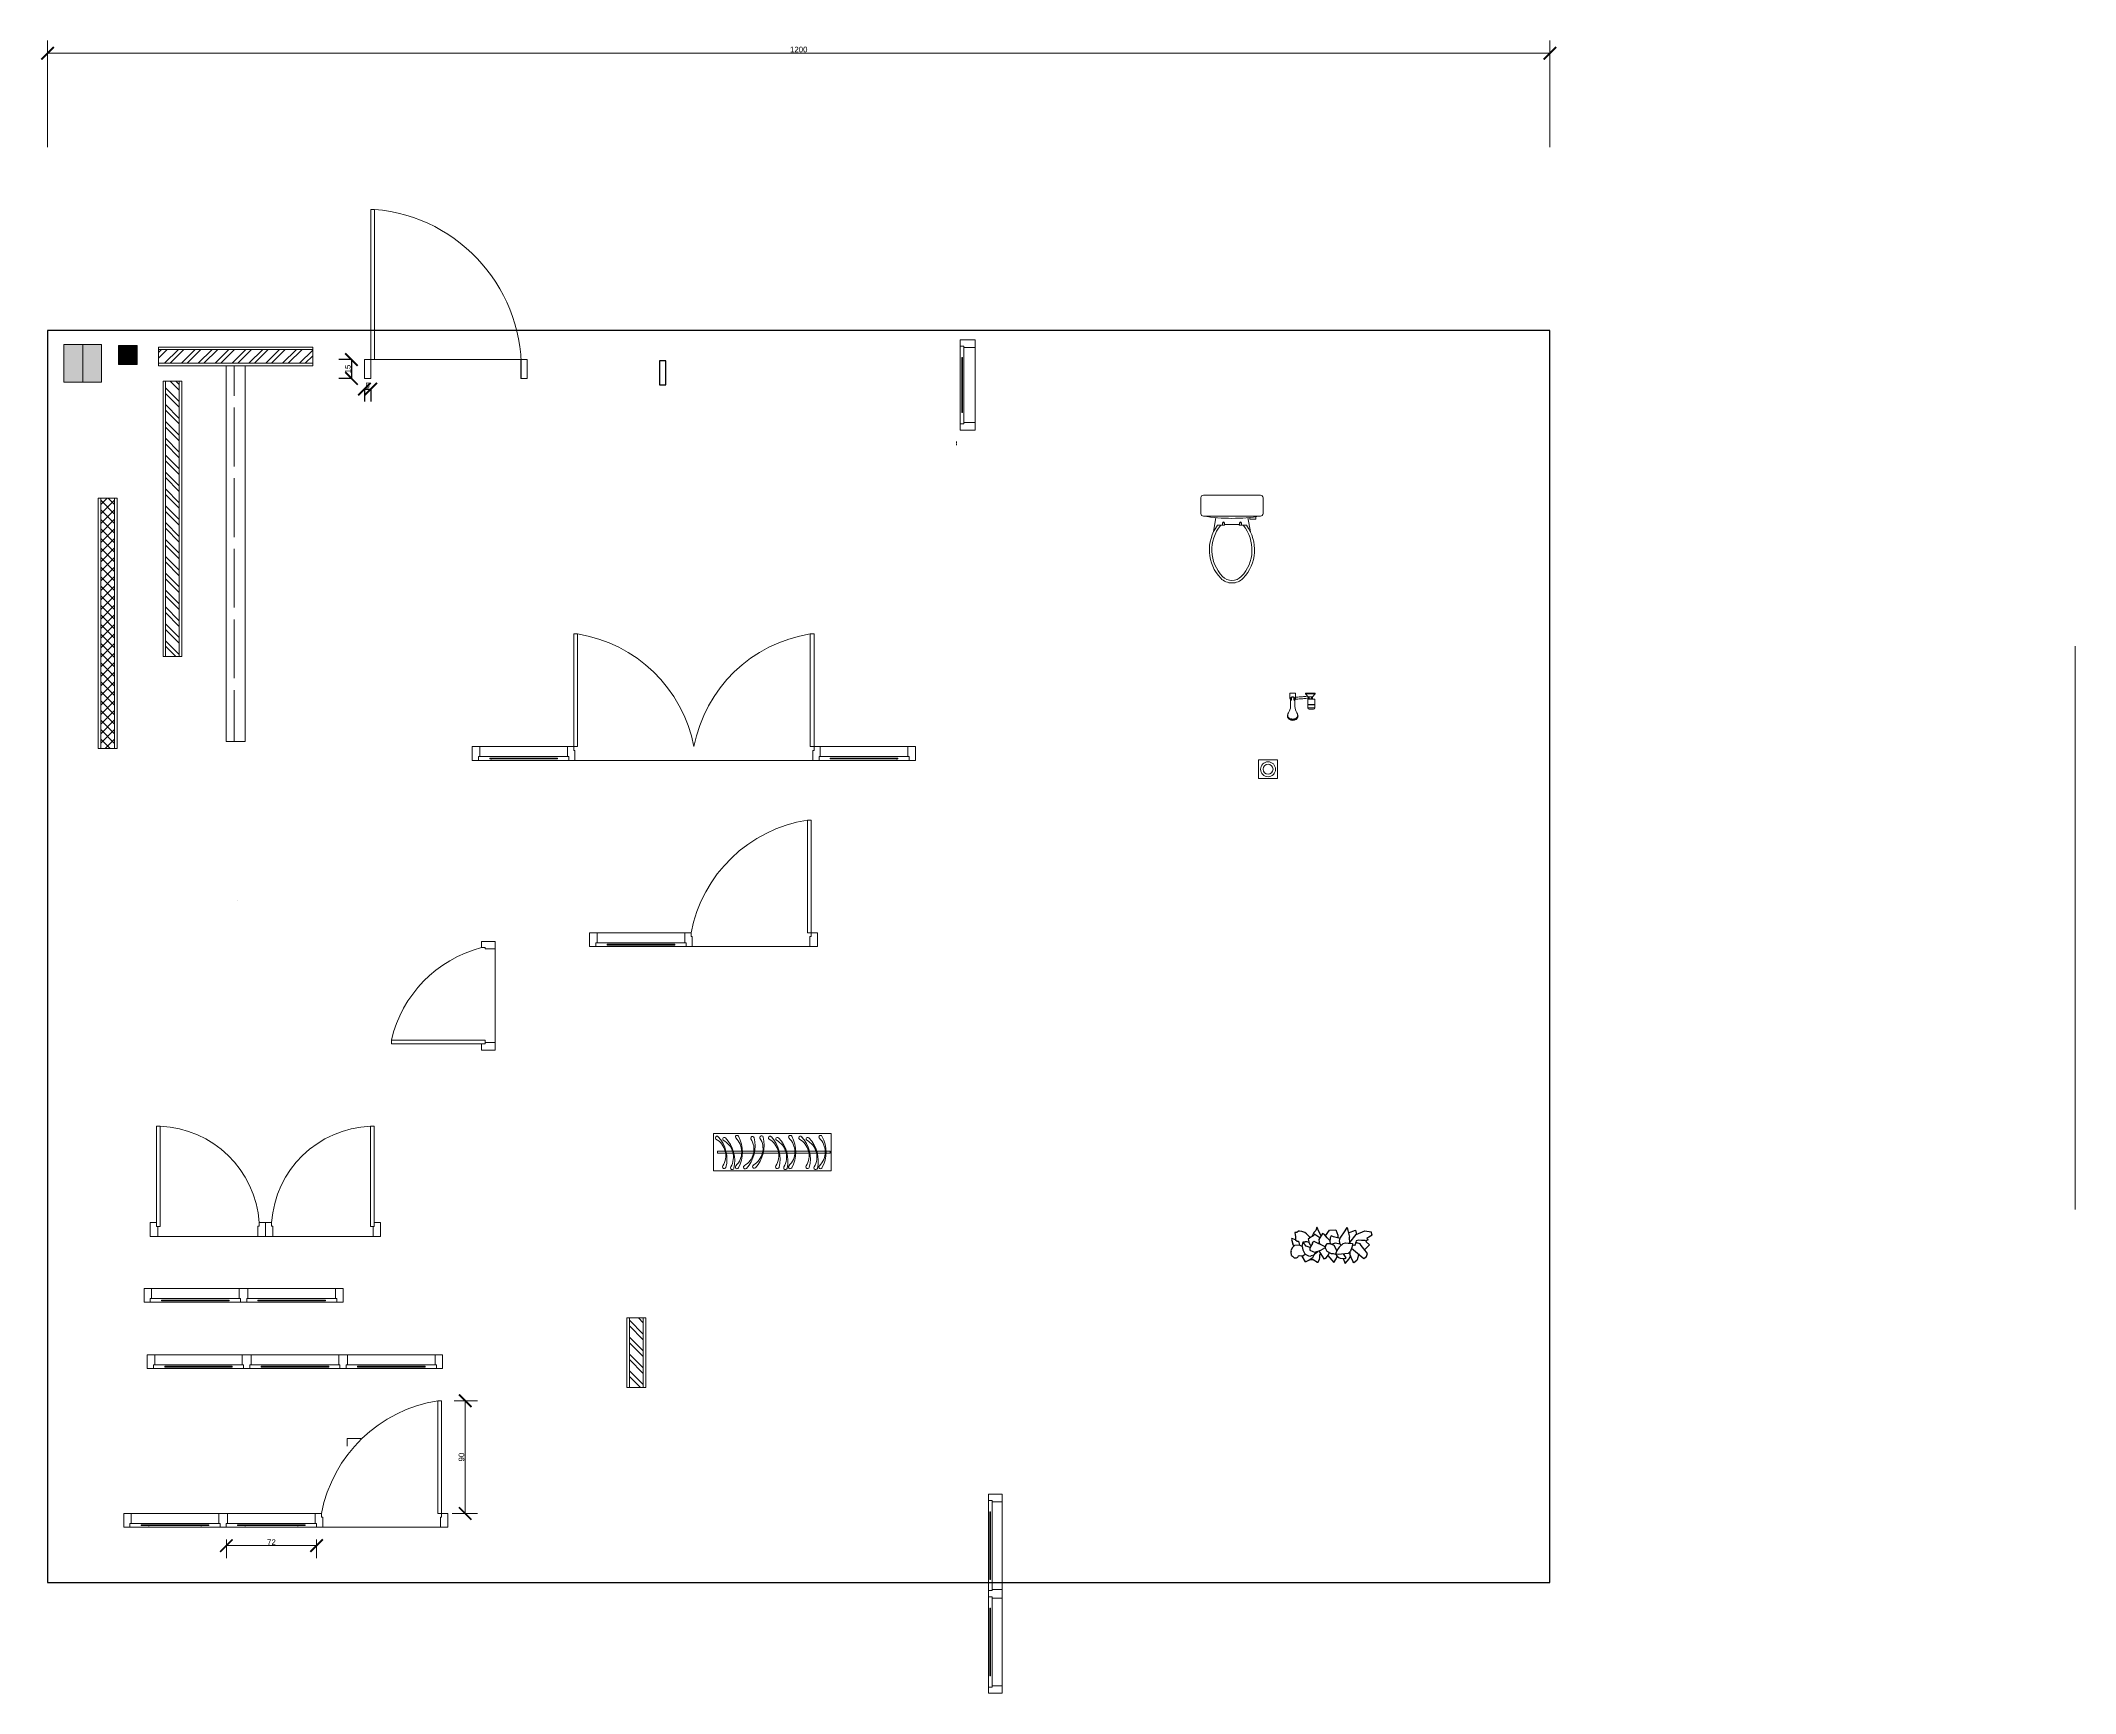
# Model space of a CAD drawing. Header units: millimetres. Extents: x -12161372 to 46643, y -9506984 to 15358.
# Drawn here: x 3883 to 5508, y 3306 to 4626 of the extents above; entities that cross this region are included whole.
import ezdxf

# ---------------------------------------------------------------- set-up
doc = ezdxf.new("R2010")
doc.units = ezdxf.units.MM
doc.linetypes.add('DASHED', pattern=[70, 50, -20])
for name, color, linetype, lineweight in [('arsiran', 202, 'Continuous', 0), ('as', 7, 'Continuous', 0), ('dimensi', 50, 'Continuous', 5), ('dinding', 110, 'Continuous', 9), ('interior', 7, 'Continuous', 13), ('jendela', 7, 'Continuous', 15), ('kolom', 150, 'Continuous', 13), ('kusen', 4, 'Continuous', 5), ('pintu', 7, 'Continuous', 13)]:
    doc.layers.add(name, color=color, linetype=linetype, lineweight=lineweight)
doc.layers.add('lahan', color=253, linetype='Continuous', plot=False)
doc.layers.add('RING BALOK', color=7, linetype='Continuous')
doc.styles.get("Standard").update_dxf_attribs({"font": 'arial.ttf'})
doc.dimstyles.new('ISO-25', dxfattribs={"dimtxt": 4.5, "dimasz": 10, "dimexe": 10, "dimexo": 10, "dimtad": 1, "dimtxsty": 'Standard', "dimblk": 'ARCHTICK', "dimcen": 2.5, "dimclrt": 256, "dimadec": 0, "dimazin": 0, "dimtfac": 1, "dimtmove": 0, "dimatfit": 3, "dimfxl": 75, "dimfxlon": 1, "dimtfillclr": 256, "dimlwd": -1, "dimlwe": -1, "dimarcsym": 0})

# ---------------------------------------------------------------- blocks, each defined once
blk = doc.blocks.new('*U2')
at = {"layer": 'arsiran'}
h = blk.add_hatch(dxfattribs=at)
h.set_pattern_fill('ANSI32', color=256)
h.set_pattern_definition([(45, (-2421.564, -4513.269), (-6.735192, 6.735192), []), (45, (-2417.0735, -4513.269), (-6.735192, 6.735192), [])])
h.paths.add_polyline_path([(0, 5.5), (0, -5.5), (123.1, -5.5), (123.1, 5.5)])
blk.add_lwpolyline([(0, -5.5), (123.1, -5.5), (123.1, 5.5), (0, 5.5)], close=True, dxfattribs=at)
at = {"layer": 'dinding'}
blk.add_lwpolyline([(0, -7.5), (123.1, -7.5), (123.1, 7.5), (0, 7.5)], close=True, dxfattribs=at)
blk = doc.blocks.new('*U3')
at = {"layer": 'arsiran'}
h = blk.add_hatch(dxfattribs=at)
h.set_pattern_fill('ANSI32', color=256)
h.set_pattern_definition([(45, (-2324.681, -4513.269), (-6.735192, 6.735192), []), (45, (-2320.191, -4513.269), (-6.735192, 6.735192), [])])
h.paths.add_polyline_path([(0, 5.5), (0, -5.5), (220, -5.5), (220, 5.5)])
blk.add_lwpolyline([(0, -5.5), (220, -5.5), (220, 5.5), (0, 5.5)], close=True, dxfattribs=at)
at = {"layer": 'dinding'}
blk.add_lwpolyline([(0, -7.5), (220, -7.5), (220, 7.5), (0, 7.5)], close=True, dxfattribs=at)
blk = doc.blocks.new('_ArchTick')
at = {"color": 0, "linetype": 'ByBlock', "const_width": 0.15}
blk.add_lwpolyline([(-0.5, -0.5), (0.5, 0.5)], dxfattribs=at)
blk = doc.blocks.new('*D17')
at = {"layer": 'Defpoints', "color": 0, "transparency": 16777216}
for p in [(5088.4, 4616.4), (3888.4, 4394.8), (5088.4, 4394.8)]:
    blk.add_point(p, dxfattribs=at)
at = {"layer": 'kusen', "color": 0, "transparency": 16777216}
for p, q in [((3888.4, 4541.4), (3888.4, 4626.4)), ((3888.4, 4616.4), (5088.4, 4616.4)), ((5088.4, 4541.4), (5088.4, 4626.4))]:
    blk.add_line(p, q, dxfattribs=at)
at = {"layer": 'kusen', "color": 0, "transparency": 16777216, "xscale": 10, "yscale": 10, "zscale": 10, "rotation": 180}
blk.add_blockref('_ArchTick', (3888.4, 4616.4), dxfattribs=at)
at = {"layer": 'kusen', "color": 0, "transparency": 16777216, "xscale": 10, "yscale": 10, "zscale": 10}
blk.add_blockref('_ArchTick', (5088.4, 4616.4), dxfattribs=at)
at = {"layer": 'kusen', "transparency": 16777216, "insert": (4488.4, 4619.3), "char_height": 4.5, "attachment_point": 5}
blk.add_mtext('1200', dxfattribs=at)
blk = doc.blocks.new('pintu')
at = {"layer": 'kusen'}
blk.add_line((4146.5, 4371.6), (4266.5, 4371.6), dxfattribs=at)
for points in [[(4146.5, 4371.6), (4149.5, 4371.6), (4149.5, 4491.6), (4146.5, 4491.6)], [(4141.5, 4356.6), (4146.5, 4356.6), (4146.5, 4371.6), (4141.5, 4371.6)], [(4266.5, 4356.6), (4271.5, 4356.6), (4271.5, 4371.6), (4266.5, 4371.6)]]:
    blk.add_lwpolyline(points, close=True, dxfattribs=at)
blk.add_arc((4138.8, 4364.1), 128, 356.6396, 85.1892, dxfattribs=at)
blk = doc.blocks.new('*D30')
at = {"layer": 'Defpoints', "color": 0, "transparency": 16777216}
for p in [(4141.5, 4356.6), (4146.5, 4356.6), (4146.5, 4348.1)]:
    blk.add_point(p, dxfattribs=at)
at = {"layer": 'lahan', "color": 0, "transparency": 16777216}
for p, q in [((4141.5, 4348.1), (4141.5, 4338.1)), ((4141.5, 4348.1), (4146.5, 4348.1)), ((4146.5, 4348.1), (4146.5, 4338.1))]:
    blk.add_line(p, q, dxfattribs=at)
at = {"layer": 'lahan', "color": 0, "transparency": 16777216, "xscale": 10, "yscale": 10, "zscale": 10, "rotation": 180}
blk.add_blockref('_ArchTick', (4141.5, 4348.1), dxfattribs=at)
at = {"layer": 'lahan', "color": 0, "transparency": 16777216, "xscale": 10, "yscale": 10, "zscale": 10}
blk.add_blockref('_ArchTick', (4146.5, 4348.1), dxfattribs=at)
at = {"layer": 'lahan', "transparency": 16777216, "insert": (4144, 4351), "char_height": 4.5, "attachment_point": 5}
blk.add_mtext('5', dxfattribs=at)
blk = doc.blocks.new('*D31')
at = {"layer": 'Defpoints', "color": 0, "transparency": 16777216}
for p in [(4131.1, 4356.6), (4141.5, 4371.6), (4141.5, 4356.6)]:
    blk.add_point(p, dxfattribs=at)
at = {"layer": 'lahan', "color": 0, "transparency": 16777216}
for p, q in [((4131.5, 4371.6), (4121.1, 4371.6)), ((4131.5, 4356.6), (4121.1, 4356.6)), ((4131.1, 4371.6), (4131.1, 4356.6))]:
    blk.add_line(p, q, dxfattribs=at)
at = {"layer": 'lahan', "color": 0, "transparency": 16777216, "xscale": 10, "yscale": 10, "zscale": 10}
for p, rotation in [((4131.1, 4371.6), 90), ((4131.1, 4356.6), 270)]:
    blk.add_blockref('_ArchTick', p, dxfattribs=dict(at, rotation=rotation))
at = {"layer": 'lahan', "transparency": 16777216, "insert": (4128.2, 4364.1), "char_height": 4.5, "attachment_point": 5, "rotation": 90}
blk.add_mtext('15', dxfattribs=at)
blk = doc.blocks.new('*D34')
at = {"layer": 'Defpoints', "color": 0, "transparency": 16777216}
for p in [(4203.1, 3540), (4201.6, 3450), (4221.9, 3450)]:
    blk.add_point(p, dxfattribs=at)
at = {"layer": 'dimensi', "color": 0, "transparency": 16777216}
for p, q in [((4213.1, 3540), (4231.9, 3540)), ((4221.9, 3540), (4221.9, 3450)), ((4211.6, 3450), (4231.9, 3450))]:
    blk.add_line(p, q, dxfattribs=at)
at = {"layer": 'dimensi', "color": 0, "transparency": 16777216, "xscale": 10, "yscale": 10, "zscale": 10}
for p, rotation in [((4221.9, 3540), 90), ((4221.9, 3450), 270)]:
    blk.add_blockref('_ArchTick', p, dxfattribs=dict(at, rotation=rotation))
at = {"layer": 'dimensi', "transparency": 16777216, "insert": (4219, 3495), "char_height": 4.5, "attachment_point": 5, "rotation": 90}
blk.add_mtext('90', dxfattribs=at)
blk = doc.blocks.new('*D35')
at = {"layer": 'Defpoints', "color": 0, "transparency": 16777216}
for p in [(4031.2, 3439.1), (4103.2, 3439.1), (4031.2, 3424.3)]:
    blk.add_point(p, dxfattribs=at)
at = {"layer": 'dimensi', "color": 0, "transparency": 16777216}
for p, q in [((4031.2, 3429.1), (4031.2, 3414.3)), ((4103.2, 3424.3), (4031.2, 3424.3)), ((4103.2, 3429.1), (4103.2, 3414.3))]:
    blk.add_line(p, q, dxfattribs=at)
at = {"layer": 'dimensi', "color": 0, "transparency": 16777216, "xscale": 10, "yscale": 10, "zscale": 10, "rotation": 180}
blk.add_blockref('_ArchTick', (4031.2, 3424.3), dxfattribs=at)
at = {"layer": 'dimensi', "color": 0, "transparency": 16777216, "xscale": 10, "yscale": 10, "zscale": 10}
blk.add_blockref('_ArchTick', (4103.2, 3424.3), dxfattribs=at)
at = {"layer": 'dimensi', "transparency": 16777216, "insert": (4067.2, 3427.1), "char_height": 4.5, "attachment_point": 5}
blk.add_mtext('72', dxfattribs=at)
blk = doc.blocks.new('*U47')
at = {"layer": 'arsiran'}
h = blk.add_hatch(dxfattribs=at)
h.set_pattern_fill('ANSI32', color=256)
h.set_pattern_definition([(45, (-2489.181, -4513.269), (-6.735192, 6.735192), []), (45, (-2484.691, -4513.269), (-6.735192, 6.735192), [])])
h.paths.add_polyline_path([(0, 5.5), (0, -5.5), (55.5, -5.5), (55.5, 5.5)])
blk.add_lwpolyline([(0, -5.5), (55.5, -5.5), (55.5, 5.5), (0, 5.5)], close=True, dxfattribs=at)
at = {"layer": 'dinding'}
blk.add_lwpolyline([(0, -7.5), (55.5, -7.5), (55.5, 7.5), (0, 7.5)], close=True, dxfattribs=at)
blk = doc.blocks.new('A$C20D7642B')
for p, q in [((0, 1880), (0, 0)), ((600, 1880), (0, 1880)), ((285, 14), (285, 1812)), ((285, 1812), (316, 1812)), ((316, 1812), (316, 14)), ((600, 1880), (600, 0)), ((340, 0), (0, 0)), ((316, 14), (285, 14)), ((340, 0), (600, 0))]:
    blk.add_line(p, q)
for centre, radius, start, end in [((65, 1707), 27.8, 56.3378, 252.7376), ((163, 2064), 526, 256.6916, 314.1345), ((190, 2189), 526, 255.3064, 312.7492), ((221, 1864), 305, 239.1708, 332.3023), ((243, 1988), 305, 237.7855, 330.9171), ((511, 1705), 26.4, 313.4541, 140.2621), ((529, 1823), 26.4, 312.0689, 138.8769), ((49, 1578), 27.8, 57.7231, 254.1228), ((59, 1372), 27.8, 28.2801, 224.6799), ((63, 1502), 27.8, 42.31, 238.7098), ((397, 1739), 526, 227.2487, 284.6915), ((301, 1940), 526, 241.2786, 298.7214), ((304, 1732), 305, 223.7577, 316.8893), ((349, 1537), 305, 209.7278, 302.8594), ((542, 1501), 26.4, 298.0411, 124.849), ((71, 1227), 27.8, 28.2801, 224.6799), ((408, 1594), 526, 227.2487, 284.6915), ((243, 1139), 305, 237.7855, 330.9171), ((360, 1392), 305, 209.7278, 302.8594), ((529, 974), 26.4, 312.0689, 138.8769), ((524, 1256), 26.4, 284.0112, 110.8192), ((535, 1111), 26.4, 284.0112, 110.8192), ((49, 729), 27.8, 57.7231, 254.1228), ((63, 653), 27.8, 42.31, 238.7098), ((65, 858), 27.8, 56.3378, 252.7376), ((163, 1215), 526, 256.6916, 314.1345), ((190, 1340), 526, 255.3064, 312.7492), ((221, 1015), 305, 239.1708, 332.3023), ((304, 883), 305, 223.7577, 316.8893), ((511, 856), 26.4, 313.4541, 140.2621), ((542, 652), 26.4, 298.0411, 124.849), ((65, 374), 27.8, 56.3378, 252.7376), ((163, 730), 526, 256.6916, 314.1345), ((301, 1090), 526, 241.2786, 298.7214), ((190, 856), 526, 255.3064, 312.7492), ((221, 530), 305, 239.1708, 332.3023), ((243, 655), 305, 237.7855, 330.9171), ((511, 372), 26.4, 313.4541, 140.2621), ((529, 489), 26.4, 312.0689, 138.8769), ((49, 245), 27.8, 57.7231, 254.1228), ((63, 168), 27.8, 42.31, 238.7098), ((301, 606), 526, 241.2786, 298.7214), ((304, 398), 305, 223.7577, 316.8893), ((542, 168), 26.4, 298.0411, 124.849)]:
    blk.add_arc(centre, radius, start, end)

msp = doc.modelspace()

# ---------------------------------------------------------------- hatches: boundary and pattern name
at = {"layer": 'dinding'}
h = msp.add_hatch(dxfattribs=at)
h.set_pattern_fill('GOST_WOOD', color=202, scale=4.7)
h.set_pattern_definition([(90, (-3181.79, 1409.903), (28.2, -2e-15), [47, -9.4]), (90, (-3172.39, 1400.503), (28.2, -2e-15), [28.2, -7.05, 14.1, -7.05]), (90, (-3162.99, 1386.403), (28.2, -2e-15), [47, -9.4])])
h.paths.add_polyline_path([(4031.092, 4066.692), (4046.092, 4066.692), (4046.092, 4366.692), (4031.092, 4366.692)])
h = msp.add_hatch(dxfattribs=at)
h.set_pattern_fill('ANSI37', color=202, scale=1.7, angle=270)
h.set_pattern_definition([(315, (-250.5055, 9471.109), (3.816609, 3.816609), []), (45, (-250.5055, 9471.109), (-3.816609, 3.816609), [])])
h.paths.add_polyline_path([(3930.854, 4061.039), (3941.854, 4061.039), (3941.854, 4261.039), (3930.854, 4261.039)])
at = {"layer": 'jendela'}
h = msp.add_hatch(color=256, dxfattribs=at)
h.dxf.hatch_style = 1
h.paths.add_polyline_path([(4033.409, 3619.86), (4033.409, 3620.46), (3979.409, 3620.46), (3979.409, 3619.86)])
h = msp.add_hatch(color=256, dxfattribs=at)
h.dxf.hatch_style = 1
h.paths.add_polyline_path([(4033.409, 3619.86), (4033.409, 3620.46), (3979.409, 3620.46), (3979.409, 3619.86)])
h = msp.add_hatch(color=256, dxfattribs=at)
h.dxf.hatch_style = 1
h.paths.add_polyline_path([(3979.415, 3619.855), (3979.415, 3620.455), (4033.415, 3620.455), (4033.415, 3619.855)])
h = msp.add_hatch(color=256, dxfattribs=at)
h.dxf.hatch_style = 1
h.paths.add_polyline_path([(3979.422, 3619.86), (3979.422, 3620.46), (4033.422, 3620.46), (4033.422, 3619.86)])
h = msp.add_hatch(color=256, dxfattribs=at)
h.dxf.hatch_style = 1
h.paths.add_polyline_path([(3979.422, 3619.86), (3979.422, 3620.46), (4033.422, 3620.46), (4033.422, 3619.86)])
h = msp.add_hatch(color=256, dxfattribs=at)
h.dxf.hatch_style = 1
h.paths.add_polyline_path([(4110.409, 3619.86), (4110.409, 3620.46), (4056.409, 3620.46), (4056.409, 3619.86)])
h = msp.add_hatch(color=256, dxfattribs=at)
h.dxf.hatch_style = 1
h.paths.add_polyline_path([(4110.409, 3619.86), (4110.409, 3620.46), (4056.409, 3620.46), (4056.409, 3619.86)])
h = msp.add_hatch(color=256, dxfattribs=at)
h.dxf.hatch_style = 1
h.paths.add_polyline_path([(4110.415, 3619.855), (4110.415, 3620.455), (4056.415, 3620.455), (4056.415, 3619.855)])
h = msp.add_hatch(color=256, dxfattribs=at)
h.dxf.hatch_style = 1
h.paths.add_polyline_path([(4056.422, 3619.86), (4056.422, 3620.46), (4110.422, 3620.46), (4110.422, 3619.86)])
h = msp.add_hatch(color=256, dxfattribs=at)
h.dxf.hatch_style = 1
h.paths.add_polyline_path([(4056.422, 3619.86), (4056.422, 3620.46), (4110.422, 3620.46), (4110.422, 3619.86)])
h = msp.add_hatch(color=256, dxfattribs=at)
h.dxf.hatch_style = 1
h.paths.add_polyline_path([(4035.923, 3566.931), (4035.923, 3567.531), (3981.923, 3567.531), (3981.923, 3566.931)])
h = msp.add_hatch(color=256, dxfattribs=at)
h.dxf.hatch_style = 1
h.paths.add_polyline_path([(4035.923, 3566.931), (4035.923, 3567.531), (3981.923, 3567.531), (3981.923, 3566.931)])
h = msp.add_hatch(color=256, dxfattribs=at)
h.dxf.hatch_style = 1
h.paths.add_polyline_path([(3981.93, 3566.926), (3981.93, 3567.526), (4035.93, 3567.526), (4035.93, 3566.926)])
h = msp.add_hatch(color=256, dxfattribs=at)
h.dxf.hatch_style = 1
h.paths.add_polyline_path([(3981.936, 3566.931), (3981.936, 3567.531), (4035.936, 3567.531), (4035.936, 3566.931)])
h = msp.add_hatch(color=256, dxfattribs=at)
h.dxf.hatch_style = 1
h.paths.add_polyline_path([(3981.936, 3566.931), (3981.936, 3567.531), (4035.936, 3567.531), (4035.936, 3566.931)])
h = msp.add_hatch(color=256, dxfattribs=at)
h.dxf.hatch_style = 1
h.paths.add_polyline_path([(4112.923, 3566.931), (4112.923, 3567.531), (4058.923, 3567.531), (4058.923, 3566.931)])
h = msp.add_hatch(color=256, dxfattribs=at)
h.dxf.hatch_style = 1
h.paths.add_polyline_path([(4112.923, 3566.931), (4112.923, 3567.531), (4058.923, 3567.531), (4058.923, 3566.931)])
h = msp.add_hatch(color=256, dxfattribs=at)
h.dxf.hatch_style = 1
h.paths.add_polyline_path([(4112.93, 3566.926), (4112.93, 3567.526), (4058.93, 3567.526), (4058.93, 3566.926)])
h = msp.add_hatch(color=256, dxfattribs=at)
h.dxf.hatch_style = 1
h.paths.add_polyline_path([(4058.936, 3566.931), (4058.936, 3567.531), (4112.936, 3567.531), (4112.936, 3566.931)])
h = msp.add_hatch(color=256, dxfattribs=at)
h.dxf.hatch_style = 1
h.paths.add_polyline_path([(4058.936, 3566.931), (4058.936, 3567.531), (4112.936, 3567.531), (4112.936, 3566.931)])
h = msp.add_hatch(color=256, dxfattribs=at)
h.dxf.hatch_style = 1
h.paths.add_polyline_path([(4189.923, 3566.931), (4189.923, 3567.531), (4135.923, 3567.531), (4135.923, 3566.931)])
h = msp.add_hatch(color=256, dxfattribs=at)
h.dxf.hatch_style = 1
h.paths.add_polyline_path([(4189.923, 3566.931), (4189.923, 3567.531), (4135.923, 3567.531), (4135.923, 3566.931)])
h = msp.add_hatch(color=256, dxfattribs=at)
h.dxf.hatch_style = 1
h.paths.add_polyline_path([(4189.93, 3566.926), (4189.93, 3567.526), (4135.93, 3567.526), (4135.93, 3566.926)])
h = msp.add_hatch(color=256, dxfattribs=at)
h.dxf.hatch_style = 1
h.paths.add_polyline_path([(4135.936, 3566.931), (4135.936, 3567.531), (4189.936, 3567.531), (4189.936, 3566.931)])
h = msp.add_hatch(color=256, dxfattribs=at)
h.dxf.hatch_style = 1
h.paths.add_polyline_path([(4135.936, 3566.931), (4135.936, 3567.531), (4189.936, 3567.531), (4189.936, 3566.931)])
h = msp.add_hatch(color=256, dxfattribs=at)
h.dxf.hatch_style = 1
h.paths.add_polyline_path([(4641.068, 3451.346), (4641.668, 3451.346), (4641.668, 3397.346), (4641.068, 3397.346)])
h = msp.add_hatch(color=256, dxfattribs=at)
h.dxf.hatch_style = 1
h.paths.add_polyline_path([(4641.073, 3397.353), (4641.673, 3397.353), (4641.673, 3451.353), (4641.073, 3451.353)])
h = msp.add_hatch(color=256, dxfattribs=at)
h.dxf.hatch_style = 1
h.paths.add_polyline_path([(4641.073, 3397.353), (4641.673, 3397.353), (4641.673, 3451.353), (4641.073, 3451.353)])
h = msp.add_hatch(color=256, dxfattribs=at)
h.dxf.hatch_style = 1
h.paths.add_polyline_path([(4641.073, 3451.339), (4641.673, 3451.339), (4641.673, 3397.339), (4641.073, 3397.339)])
h = msp.add_hatch(color=256, dxfattribs=at)
h.dxf.hatch_style = 1
h.paths.add_polyline_path([(4641.073, 3451.339), (4641.673, 3451.339), (4641.673, 3397.339), (4641.073, 3397.339)])
h = msp.add_hatch(color=256, dxfattribs=at)
h.dxf.hatch_style = 1
h.paths.add_polyline_path([(4641.068, 3320.346), (4641.668, 3320.346), (4641.668, 3374.346), (4641.068, 3374.346)])
h = msp.add_hatch(color=256, dxfattribs=at)
h.dxf.hatch_style = 1
h.paths.add_polyline_path([(4641.073, 3320.353), (4641.673, 3320.353), (4641.673, 3374.353), (4641.073, 3374.353)])
h = msp.add_hatch(color=256, dxfattribs=at)
h.dxf.hatch_style = 1
h.paths.add_polyline_path([(4641.073, 3320.353), (4641.673, 3320.353), (4641.673, 3374.353), (4641.073, 3374.353)])
h = msp.add_hatch(color=256, dxfattribs=at)
h.dxf.hatch_style = 1
h.paths.add_polyline_path([(4641.073, 3374.34), (4641.673, 3374.34), (4641.673, 3320.34), (4641.073, 3320.34)])
h = msp.add_hatch(color=256, dxfattribs=at)
h.dxf.hatch_style = 1
h.paths.add_polyline_path([(4641.073, 3374.34), (4641.673, 3374.34), (4641.673, 3320.34), (4641.073, 3320.34)])
at = {"layer": 'kolom'}
h = msp.add_hatch(color=256, dxfattribs=at)
h.dxf.hatch_style = 1
h.paths.add_polyline_path([(3931.466, 4383.685), (3901.466, 4383.685), (3901.466, 4353.685), (3931.466, 4353.685)])
h = msp.add_hatch(color=256, dxfattribs=at)
h.dxf.hatch_style = 1
h.paths.add_polyline_path([(3959.917, 4382.836), (3944.917, 4382.836), (3944.917, 4367.836), (3959.917, 4367.836)])
at = {"layer": 'pintu'}
h = msp.add_hatch(color=256, dxfattribs=at)
h.dxf.hatch_style = 1
h.paths.add_polyline_path([(4295.645, 4052.715), (4295.645, 4053.315), (4241.645, 4053.315), (4241.645, 4052.715)])
h = msp.add_hatch(color=256, dxfattribs=at)
h.dxf.hatch_style = 1
h.paths.add_polyline_path([(4513.645, 4052.715), (4513.645, 4053.315), (4567.645, 4053.315), (4567.645, 4052.715)])
h = msp.add_hatch(color=256, dxfattribs=at)
h.dxf.hatch_style = 1
h.paths.add_polyline_path([(4389.353, 3904.019), (4389.353, 3904.619), (4335.353, 3904.619), (4335.353, 3904.019)])
h = msp.add_hatch(color=256, dxfattribs=at)
h.dxf.hatch_style = 1
h.paths.add_polyline_path([(4017.144, 3440.265), (4017.144, 3440.865), (3963.144, 3440.865), (3963.144, 3440.265)])
h = msp.add_hatch(color=256, dxfattribs=at)
h.dxf.hatch_style = 1
h.paths.add_polyline_path([(3963.157, 3440.265), (3963.157, 3440.865), (4017.157, 3440.865), (4017.157, 3440.265)])
h = msp.add_hatch(color=256, dxfattribs=at)
h.dxf.hatch_style = 1
h.paths.add_polyline_path([(4094.144, 3440.265), (4094.144, 3440.865), (4040.144, 3440.865), (4040.144, 3440.265)])
h = msp.add_hatch(color=256, dxfattribs=at)
h.dxf.hatch_style = 1
h.paths.add_polyline_path([(4094.15, 3440.26), (4094.15, 3440.86), (4040.15, 3440.86), (4040.15, 3440.26)])
h = msp.add_hatch(color=256, dxfattribs=at)
h.dxf.hatch_style = 1
h.paths.add_polyline_path([(4040.157, 3440.265), (4040.157, 3440.865), (4094.157, 3440.865), (4094.157, 3440.265)])

# ---------------------------------------------------------------- linework, layer by layer
at = {"layer": 'arsiran'}
for points in [[(3930.854, 4261.039), (3930.854, 4061.039)], [(3941.854, 4061.039), (3941.854, 4261.039)]]:
    msp.add_lwpolyline(points, dxfattribs=at)
at = {"layer": 'as'}
for p, q in [((5508.166, 4142.657), (5508.166, 3992.657)), ((5508.166, 3992.657), (5508.166, 3692.657))]:
    msp.add_line(p, q, dxfattribs=at)
at = {"layer": 'dinding'}
for points in [[(4031.092, 4066.692), (4046.092, 4066.692), (4046.092, 4366.692), (4031.092, 4366.692)], [(3928.854, 4261.039), (3928.854, 4061.039), (3943.854, 4061.039), (3943.854, 4261.039)]]:
    msp.add_lwpolyline(points, close=True, dxfattribs=at)
at = {"layer": 'interior'}
for p, q in [((4821.682, 4245.401), (4819.757, 4234.059)), ((4847.246, 4245.401), (4849.172, 4234.059))]:
    msp.add_line(p, q, dxfattribs=at)
at = {"layer": 'interior', "lineweight": 0}
for p, q in [((4880.714, 4105.28), (4880.771, 4101.198)), ((4880.714, 4105.28), (4885.327, 4105.28)), ((4881.22, 4100.468), (4881.22, 4094.485)), ((4884.82, 4100.468), (4884.82, 4094.485)), ((4885.327, 4105.28), (4885.27, 4101.198)), ((4893.145, 4104.548), (4893.145, 4105.28)), ((4901.02, 4105.28), (4893.145, 4105.28)), ((4901.02, 4104.548), (4893.145, 4104.548)), ((4893.145, 4104.548), (4895.283, 4102.355)), ((4900.739, 4100.498), (4895.114, 4100.498)), ((4895.114, 4100.498), (4895.114, 4096.223)), ((4895.114, 4096.223), (4900.739, 4096.223)), ((4895.114, 4095.914), (4895.114, 4093.439)), ((4895.114, 4095.914), (4900.739, 4095.914)), ((4895.227, 4101.985), (4895.508, 4102.322)), ((4895.227, 4100.892), (4895.227, 4101.985)), ((4895.227, 4100.892), (4895.508, 4100.555)), ((4898.883, 4102.355), (4895.283, 4102.355)), ((4895.395, 4096.223), (4895.395, 4095.914)), ((4898.658, 4102.322), (4895.508, 4102.322)), ((4898.658, 4100.555), (4895.508, 4100.555)), ((4896.183, 4100.892), (4896.183, 4101.985)), ((4897.983, 4100.892), (4897.983, 4101.985)), ((4898.939, 4101.985), (4898.658, 4102.322)), ((4898.939, 4100.892), (4898.658, 4100.555)), ((4898.77, 4096.223), (4898.77, 4095.914)), ((4901.02, 4104.548), (4898.883, 4102.355)), ((4898.939, 4100.892), (4898.939, 4101.985)), ((4900.739, 4100.498), (4900.739, 4096.223)), ((4900.739, 4095.914), (4900.739, 4093.439)), ((4901.02, 4104.548), (4901.02, 4105.28)), ((4878.802, 4087.045), (4878.802, 4086.61)), ((4879.083, 4087.045), (4879.083, 4087.766)), ((4895.114, 4093.608), (4900.739, 4093.608)), ((4895.114, 4093.495), (4900.739, 4093.495)), ((4895.114, 4093.439), (4900.739, 4093.439)), ((4896.127, 4092.426), (4899.727, 4092.426))]:
    msp.add_line(p, q, dxfattribs=at)
at = {"layer": 'interior', "linetype": 'DASHED', "lineweight": 0}
for p, q in [((4882.064, 4100.014), (4881.811, 4099.332)), ((4882.064, 4101.342), (4882.064, 4100.014)), ((4883.977, 4101.342), (4883.977, 4100.014)), ((4883.977, 4100.014), (4884.23, 4099.332))]:
    msp.add_line(p, q, dxfattribs=at)
at = {"layer": 'interior'}
msp.add_lwpolyline([(4809.62, 4248.611), (4809.62, 4261.384, -0.41421356), (4811.62, 4263.384), (4857.308, 4263.384, -0.41421356), (4859.308, 4261.384), (4859.308, 4248.611, -0.41421356), (4857.308, 4246.611), (4811.62, 4246.611, -0.41421356)], format="xyb", close=True, dxfattribs=at)
for points in [[(4848.667, 4245.53), (4848.667, 4244.187), (4853.462, 4244.187), (4853.462, 4246.067)], [(4822.924, 4239.27), (4828.467, 4239.27), (4828.906, 4239.967), (4840.022, 4239.967), (4840.461, 4239.27), (4846.004, 4239.27)], [(4826.919, 4239.27), (4826.919, 4241.192), (4828.467, 4241.192), (4828.467, 4239.27)], [(4842.009, 4239.27), (4842.009, 4241.192), (4840.461, 4241.192), (4840.461, 4239.27)]]:
    msp.add_lwpolyline(points, dxfattribs=at)
for points in [[(4822.924, 4239.27, 0.36578103), (4825.557, 4196.988, 0.20595815), (4834.464, 4193.232, 0.20595815), (4843.371, 4196.988, 0.36578103), (4846.004, 4239.27)], [(4825.462, 4239.27, 0.37975201), (4827.001, 4198.373, 0.20627472), (4834.464, 4195.232, 0.20627472), (4841.928, 4198.373, 0.37975201), (4843.466, 4239.27)]]:
    msp.add_lwpolyline(points, format="xyb", dxfattribs=at)
at = {"layer": 'interior', "lineweight": 0}
for points in [[(4881.22, 4100.468, -0.10250507), (4881.356, 4101.124, -0.10006428), (4881.748, 4101.686, -0.09679545), (4882.328, 4102.058, -0.09460438), (4883.02, 4102.191, -0.09460438), (4883.713, 4102.058, -0.09679545), (4884.293, 4101.686, -0.10006428), (4884.685, 4101.124, -0.10250507), (4884.82, 4100.468, -0.10250507)], [(4886.937, 4088.024, -0.0026927), (4886.956, 4087.995, -0.1458859), (4887.239, 4087.045, -0.1458859), (4886.956, 4086.095, -0.10716403), (4886.003, 4085.157, -0.07712701), (4884.705, 4084.592, -0.06419184), (4883.02, 4084.375, -0.06419184), (4881.336, 4084.592, -0.07712701), (4880.037, 4085.157, -0.10716403), (4879.085, 4086.095, -0.1458859), (4878.802, 4087.045, -0.1458859)], [(4878.802, 4087.045, -0.1458859), (4879.085, 4087.995, -0.0026927), (4879.104, 4088.024, -0.07712701)], [(4887.239, 4086.61, -0.1458859), (4886.956, 4085.66, -0.10716403), (4886.003, 4084.722, -0.07712701), (4884.705, 4084.157, -0.06419184), (4883.02, 4083.939, -0.06419184), (4881.336, 4084.157, -0.07712701), (4880.037, 4084.722, -0.10716403), (4879.085, 4085.66, -0.1458859), (4878.802, 4086.61, -0.1458859)], [(4883.02, 4084.553, -0.06419184), (4881.448, 4084.756, -0.07712701), (4880.236, 4085.283, -0.10716403), (4879.347, 4086.158, -0.1458859), (4879.083, 4087.045, -0.1458859)], [(4883.02, 4083.482, -0.0644119), (4881.538, 4083.674, -0.07731233), (4880.395, 4084.173, -0.10716908), (4879.557, 4085.001, -0.03832391), (4879.444, 4085.207, -0.14546886)], [(4886.958, 4087.045, -0.1458859), (4886.693, 4086.158, -0.10716403), (4885.805, 4085.283, -0.07712701), (4884.593, 4084.756, -0.06419184), (4883.02, 4084.553, -0.06419184)], [(4886.597, 4085.207, -0.03832391), (4886.484, 4085.001, -0.10716908), (4885.646, 4084.173, -0.07731233), (4884.502, 4083.674, -0.0644119), (4883.02, 4083.482, -0.0644119)]]:
    msp.add_lwpolyline(points, format="xyb", dxfattribs=at)
for points in [[(4885.104, 4100.38), (4885.852, 4100.421), (4887.092, 4100.498), (4888.201, 4100.575), (4889.205, 4100.653), (4890.129, 4100.731), (4890.999, 4100.81), (4891.841, 4100.889), (4892.68, 4100.97), (4893.535, 4101.051), (4894.401, 4101.133), (4895.227, 4101.211)], [(4885.281, 4101.967), (4885.757, 4101.993), (4886.985, 4102.069), (4888.084, 4102.146), (4889.079, 4102.223), (4889.996, 4102.301), (4890.86, 4102.379), (4891.696, 4102.458), (4892.529, 4102.538), (4893.38, 4102.619), (4894.241, 4102.7), (4894.887, 4102.761)]]:
    msp.add_lwpolyline(points, dxfattribs=at)
at = {"layer": 'interior'}
msp.add_lwpolyline([(4855.794, 4051.917), (4870.794, 4051.917), (4870.794, 4036.917), (4855.794, 4036.917)], close=True, dxfattribs=at)
for radius in [6, 4]:
    msp.add_circle((4863.294, 4044.417), radius, dxfattribs=at)
for centre, radius, start, end in [((4834.464, 4394.051), 149.199, 261.19285, 278.80715), ((4827.693, 4241.192), 0.774, 0, 180), ((4841.235, 4241.192), 0.774, 0, 180)]:
    msp.add_arc(centre, radius, start, end, dxfattribs=at)
at = {"layer": 'interior', "lineweight": 0}
for centre, radius, start, end in [((4883.02, 4101.23), 2.25, 180.792678, 216.869898), ((4883.02, 4101.819), 1.069, 195.533077, 206.525352), ((4883.02, 4101.819), 1.069, 333.474648, 344.466923), ((4883.02, 4101.23), 2.25, 323.130102, 359.207322), ((4895.705, 4101.589), 0.621, 39.597753, 140.402247), ((4895.705, 4101.288), 0.621, 219.597753, 320.402247), ((4897.083, 4100.297), 1.912, 61.927513, 118.072487), ((4897.083, 4102.58), 1.912, 241.927513, 298.072487), ((4898.461, 4101.589), 0.621, 39.597753, 140.402247), ((4898.461, 4101.288), 0.621, 219.597753, 320.402247), ((4882.193, 4087.645), 3.112, 145.611459, 177.777185), ((4872.088, 4094.561), 9.133, 325.611459, 359.522776), ((4893.953, 4094.561), 9.133, 180.477224, 214.388541), ((4883.848, 4087.645), 3.112, 2.222815, 34.388541), ((4896.127, 4093.439), 1.013, 180, 270), ((4899.727, 4093.439), 1.013, 270, 0)]:
    msp.add_arc(centre, radius, start, end, dxfattribs=at)
at = {"layer": 'interior', "linetype": 'DASHED', "lineweight": 0}
for centre, radius, start, end in [((4883.02, 4101.23), 2.25, 216.869898, 237.486385), ((4883.02, 4100.822), 1.477, 314.999101, 225.000899), ((4883.02, 4100.822), 1.252, 319.822101, 220.177899), ((4883.02, 4101.23), 2.25, 302.513615, 323.130102)]:
    msp.add_arc(centre, radius, start, end, dxfattribs=at)
at = {"layer": 'jendela'}
for p, q in [((4629.408, 4381.347), (4629.408, 4321.347)), ((4614.408, 4306.347), (4614.408, 4305.147)), ((4614.408, 4304.547), (4614.408, 4303.347)), ((3971.415, 3629.638), (4041.415, 3629.638)), ((3971.415, 3629.638), (4041.415, 3629.638)), ((4118.415, 3629.638), (4048.426, 3629.611)), ((4118.415, 3629.638), (4048.426, 3629.611)), ((4047.415, 3618.655), (3965.415, 3618.655)), ((3985.415, 3620.706), (3985.415, 3619.506)), ((4027.415, 3620.706), (4027.415, 3619.506)), ((4042.415, 3618.655), (4124.415, 3618.655)), ((4062.415, 3620.706), (4062.415, 3619.506)), ((4104.415, 3620.706), (4104.415, 3619.506)), ((3973.93, 3576.708), (4043.93, 3576.708)), ((3973.93, 3576.708), (4043.93, 3576.708)), ((4120.929, 3576.708), (4050.94, 3576.681)), ((4120.929, 3576.708), (4050.94, 3576.681)), ((4197.929, 3576.708), (4127.94, 3576.681)), ((4197.929, 3576.708), (4127.94, 3576.681)), ((4049.93, 3565.726), (3967.93, 3565.725)), ((3987.929, 3567.777), (3987.929, 3566.577)), ((4029.93, 3567.777), (4029.93, 3566.577)), ((4044.93, 3565.726), (4126.929, 3565.725)), ((4064.929, 3567.777), (4064.929, 3566.577)), ((4106.93, 3567.777), (4106.93, 3566.577)), ((4121.93, 3565.726), (4203.929, 3565.725)), ((4121.93, 3565.726), (4203.929, 3565.725)), ((4141.929, 3567.777), (4141.929, 3566.577)), ((4183.93, 3567.777), (4183.93, 3566.577)), ((4639.868, 3383.346), (4639.868, 3465.346)), ((4650.851, 3459.346), (4650.851, 3389.346)), ((4650.851, 3459.346), (4650.851, 3389.346)), ((4641.919, 3445.346), (4640.719, 3445.346)), ((4641.919, 3403.346), (4640.719, 3403.346)), ((4639.868, 3388.346), (4639.868, 3306.346)), ((4639.868, 3388.346), (4639.868, 3306.346)), ((4650.851, 3312.346), (4650.824, 3382.335)), ((4650.851, 3312.346), (4650.824, 3382.335)), ((4641.919, 3368.346), (4640.719, 3368.346)), ((4641.919, 3326.346), (4640.719, 3326.346))]:
    msp.add_line(p, q, dxfattribs=at)
for points in [[(4617.408, 4382.347), (4617.408, 4320.347), (4620.408, 4320.347), (4620.408, 4382.347)], [(4619.208, 4373.347), (4619.208, 4329.347), (4618.608, 4329.347), (4618.608, 4373.347)], [(4042.415, 3618.655), (3970.415, 3618.655), (3970.415, 3621.655), (4042.415, 3621.655)], [(4042.415, 3618.655), (3970.415, 3618.655), (3970.415, 3621.655), (4042.415, 3621.655)], [(4033.415, 3620.455), (3979.415, 3620.455), (3979.415, 3619.855), (4033.415, 3619.855)], [(3979.415, 3620.455), (4033.415, 3620.455), (4033.415, 3619.855), (3979.415, 3619.855)], [(4033.415, 3620.455), (3979.415, 3620.455), (3979.415, 3619.855), (4033.415, 3619.855)], [(3979.415, 3620.455), (4033.415, 3620.455), (4033.415, 3619.855), (3979.415, 3619.855)], [(4033.415, 3620.455), (3979.415, 3620.455), (3979.415, 3619.855), (4033.415, 3619.855)], [(4047.415, 3618.655), (4119.415, 3618.655), (4119.415, 3621.655), (4047.415, 3621.655)], [(4047.415, 3618.655), (4119.415, 3618.655), (4119.415, 3621.655), (4047.415, 3621.655)], [(4056.415, 3620.455), (4110.415, 3620.455), (4110.415, 3619.855), (4056.415, 3619.855)], [(4110.415, 3620.455), (4056.415, 3620.455), (4056.415, 3619.855), (4110.415, 3619.855)], [(4056.415, 3620.455), (4110.415, 3620.455), (4110.415, 3619.855), (4056.415, 3619.855)], [(4056.415, 3620.455), (4110.415, 3620.455), (4110.415, 3619.855), (4056.415, 3619.855)], [(4110.415, 3620.455), (4056.415, 3620.455), (4056.415, 3619.855), (4110.415, 3619.855)], [(4044.93, 3565.726), (3972.93, 3565.726), (3972.93, 3568.726), (4044.93, 3568.726)], [(4044.93, 3565.726), (3972.93, 3565.726), (3972.93, 3568.726), (4044.93, 3568.726)], [(4035.93, 3567.526), (3981.93, 3567.526), (3981.93, 3566.926), (4035.93, 3566.926)], [(3981.93, 3567.526), (4035.93, 3567.526), (4035.93, 3566.926), (3981.93, 3566.926)], [(4035.93, 3567.526), (3981.93, 3567.526), (3981.93, 3566.926), (4035.93, 3566.926)], [(3981.93, 3567.526), (4035.93, 3567.526), (4035.93, 3566.926), (3981.93, 3566.926)], [(4035.93, 3567.526), (3981.93, 3567.526), (3981.93, 3566.926), (4035.93, 3566.926)], [(4049.93, 3565.726), (4121.93, 3565.726), (4121.93, 3568.726), (4049.93, 3568.726)], [(4049.93, 3565.726), (4121.93, 3565.726), (4121.93, 3568.726), (4049.93, 3568.726)], [(4058.93, 3567.526), (4112.93, 3567.526), (4112.93, 3566.926), (4058.93, 3566.926)], [(4112.93, 3567.526), (4058.93, 3567.526), (4058.93, 3566.926), (4112.93, 3566.926)], [(4058.93, 3567.526), (4112.93, 3567.526), (4112.93, 3566.926), (4058.93, 3566.926)], [(4058.93, 3567.526), (4112.93, 3567.526), (4112.93, 3566.926), (4058.93, 3566.926)], [(4112.93, 3567.526), (4058.93, 3567.526), (4058.93, 3566.926), (4112.93, 3566.926)], [(4126.93, 3565.726), (4198.93, 3565.726), (4198.93, 3568.726), (4126.93, 3568.726)], [(4126.93, 3565.726), (4198.93, 3565.726), (4198.93, 3568.726), (4126.93, 3568.726)], [(4135.93, 3567.526), (4189.93, 3567.526), (4189.93, 3566.926), (4135.93, 3566.926)], [(4189.93, 3567.526), (4135.93, 3567.526), (4135.93, 3566.926), (4189.93, 3566.926)], [(4135.93, 3567.526), (4189.93, 3567.526), (4189.93, 3566.926), (4135.93, 3566.926)], [(4135.93, 3567.526), (4189.93, 3567.526), (4189.93, 3566.926), (4135.93, 3566.926)], [(4189.93, 3567.526), (4135.93, 3567.526), (4135.93, 3566.926), (4189.93, 3566.926)], [(4639.868, 3388.346), (4639.868, 3460.346), (4642.868, 3460.346), (4642.868, 3388.346)], [(4639.868, 3388.346), (4639.868, 3460.346), (4642.868, 3460.346), (4642.868, 3388.346)], [(4641.668, 3397.346), (4641.668, 3451.346), (4641.068, 3451.346), (4641.068, 3397.346)], [(4641.668, 3451.346), (4641.668, 3397.346), (4641.068, 3397.346), (4641.068, 3451.346)], [(4641.668, 3397.346), (4641.668, 3451.346), (4641.068, 3451.346), (4641.068, 3397.346)], [(4641.668, 3451.346), (4641.668, 3397.346), (4641.068, 3397.346), (4641.068, 3451.346)], [(4641.668, 3397.346), (4641.668, 3451.346), (4641.068, 3451.346), (4641.068, 3397.346)], [(4639.868, 3383.346), (4639.868, 3311.346), (4642.868, 3311.346), (4642.868, 3383.346)], [(4639.868, 3383.346), (4639.868, 3311.346), (4642.868, 3311.346), (4642.868, 3383.346)], [(4641.668, 3374.346), (4641.668, 3320.346), (4641.068, 3320.346), (4641.068, 3374.346)], [(4641.668, 3320.346), (4641.668, 3374.346), (4641.068, 3374.346), (4641.068, 3320.346)], [(4641.668, 3374.346), (4641.668, 3320.346), (4641.068, 3320.346), (4641.068, 3374.346)], [(4641.668, 3374.346), (4641.668, 3320.346), (4641.068, 3320.346), (4641.068, 3374.346)], [(4641.668, 3320.346), (4641.668, 3374.346), (4641.068, 3374.346), (4641.068, 3320.346)]]:
    msp.add_lwpolyline(points, close=True, dxfattribs=at)
for points in [[(3971.415, 3618.655), (3971.415, 3618.655), (3965.415, 3618.655), (3965.404, 3629.638)], [(3965.404, 3629.638), (3971.415, 3629.638), (3971.415, 3621.655)], [(3971.415, 3618.655), (3971.415, 3618.655), (3965.415, 3618.655), (3965.415, 3629.638)], [(3965.415, 3629.638), (3971.415, 3629.638), (3971.415, 3621.655)], [(4041.404, 3629.62), (4048.426, 3629.62), (4048.415, 3621.655), (4047.415, 3621.655), (4047.415, 3618.655), (4042.415, 3618.655)], [(4048.426, 3629.62), (4041.404, 3629.62), (4041.415, 3621.655), (4042.415, 3621.655), (4042.415, 3618.655), (4047.415, 3618.655)], [(4048.426, 3629.62), (4041.404, 3629.62), (4041.415, 3621.655), (4042.415, 3621.655), (4042.415, 3618.655), (4047.415, 3618.655)], [(4118.415, 3618.655), (4118.415, 3618.655), (4124.415, 3618.655), (4124.427, 3629.638)], [(4124.427, 3629.638), (4118.415, 3629.638), (4118.415, 3621.655)], [(4118.415, 3618.655), (4118.415, 3618.655), (4124.415, 3618.655), (4124.415, 3629.638)], [(4124.415, 3629.638), (4118.415, 3629.638), (4118.415, 3621.655)], [(3973.93, 3565.726), (3973.93, 3565.725), (3967.93, 3565.725), (3967.918, 3576.708)], [(3967.918, 3576.708), (3973.93, 3576.708), (3973.93, 3568.726)], [(3973.93, 3565.726), (3973.93, 3565.725), (3967.93, 3565.725), (3967.93, 3576.709)], [(3967.93, 3576.709), (3973.93, 3576.708), (3973.93, 3568.726)], [(4043.919, 3576.691), (4050.94, 3576.691), (4050.93, 3568.726), (4049.93, 3568.726), (4049.93, 3565.726), (4044.93, 3565.726)], [(4050.94, 3576.691), (4043.919, 3576.691), (4043.93, 3568.726), (4044.93, 3568.726), (4044.93, 3565.726), (4049.93, 3565.726)], [(4050.94, 3576.691), (4043.919, 3576.691), (4043.93, 3568.726), (4044.93, 3568.726), (4044.93, 3565.726), (4049.93, 3565.726)], [(4120.919, 3576.691), (4127.94, 3576.691), (4127.93, 3568.726), (4126.93, 3568.726), (4126.93, 3565.726), (4121.93, 3565.726)], [(4127.94, 3576.691), (4120.919, 3576.691), (4120.93, 3568.726), (4121.93, 3568.726), (4121.93, 3565.726), (4126.93, 3565.726)], [(4127.94, 3576.691), (4120.919, 3576.691), (4120.93, 3568.726), (4121.93, 3568.726), (4121.93, 3565.726), (4126.93, 3565.726)], [(4197.929, 3565.726), (4197.929, 3565.725), (4203.929, 3565.725), (4203.929, 3576.709)], [(4203.929, 3576.709), (4197.929, 3576.708), (4197.929, 3568.726)], [(4197.929, 3565.726), (4197.929, 3565.725), (4203.929, 3565.725), (4203.941, 3576.708)], [(4203.941, 3576.708), (4197.929, 3576.708), (4197.929, 3568.726)], [(4127.679, 3503.774), (4127.678, 3503.774), (4127.678, 3509.774), (4138.662, 3509.774)], [(4639.868, 3459.346), (4639.868, 3459.346), (4639.868, 3465.346), (4650.851, 3465.357)], [(4639.868, 3459.346), (4639.868, 3459.346), (4639.868, 3465.346), (4650.852, 3465.346)], [(4650.851, 3465.357), (4650.851, 3459.346), (4642.868, 3459.346)], [(4650.852, 3465.346), (4650.851, 3459.346), (4642.868, 3459.346)], [(4650.833, 3389.357), (4650.833, 3382.335), (4642.868, 3382.346), (4642.868, 3383.346), (4639.868, 3383.346), (4639.868, 3388.346)], [(4650.833, 3382.335), (4650.833, 3389.357), (4642.868, 3389.346), (4642.868, 3388.346), (4639.868, 3388.346), (4639.868, 3383.346)], [(4650.833, 3382.335), (4650.833, 3389.357), (4642.868, 3389.346), (4642.868, 3388.346), (4639.868, 3388.346), (4639.868, 3383.346)], [(4650.833, 3389.357), (4650.833, 3382.335), (4642.868, 3382.346), (4642.868, 3383.346), (4639.868, 3383.346), (4639.868, 3388.346)], [(4650.833, 3382.335), (4650.833, 3389.357), (4642.868, 3389.346), (4642.868, 3388.346), (4639.868, 3388.346), (4639.868, 3383.346)], [(4650.833, 3382.335), (4650.833, 3389.357), (4642.868, 3389.346), (4642.868, 3388.346), (4639.868, 3388.346), (4639.868, 3383.346)], [(4639.868, 3312.346), (4639.868, 3312.346), (4639.868, 3306.346), (4650.851, 3306.335)], [(4639.868, 3312.346), (4639.868, 3312.346), (4639.868, 3306.346), (4650.852, 3306.346)], [(4650.851, 3306.335), (4650.851, 3312.346), (4642.868, 3312.346)], [(4650.852, 3306.346), (4650.851, 3312.346), (4642.868, 3312.346)]]:
    msp.add_lwpolyline(points, dxfattribs=at)
at = {"layer": 'kolom'}
for p, q in [((3916.466, 4383.685), (3916.466, 4353.685)), ((3952.417, 4382.836), (3952.417, 4367.836))]:
    msp.add_line(p, q, dxfattribs=at)
for points in [[(3901.466, 4353.685), (3931.466, 4353.685), (3931.466, 4383.685), (3901.466, 4383.685)], [(3944.917, 4367.836), (3959.917, 4367.836), (3959.917, 4382.836), (3944.917, 4382.836)]]:
    msp.add_lwpolyline(points, close=True, dxfattribs=at)
at = {"layer": 'lahan'}
for points in [[(3888.395, 3394.758), (5088.395, 3394.758), (5088.395, 4394.758), (3888.395, 4394.758)], [(4377.114, 4351.531), (4382.114, 4351.531), (4382.114, 4370.531), (4377.114, 4370.531)]]:
    msp.add_lwpolyline(points, close=True, dxfattribs=at)
at = {"layer": 'pintu'}
for p, q in [((4303.645, 4062.497), (4233.645, 4062.497)), ((4242.645, 4053.497), (4242.645, 4052.297)), ((4308.645, 4051.514), (4410.645, 4051.514)), ((4500.645, 4051.514), (4410.645, 4051.514)), ((4505.645, 4062.497), (4575.645, 4062.497)), ((4566.645, 4053.497), (4566.645, 4052.297)), ((4040.001, 3939.722), (4040.001, 3939.722)), ((4245.985, 3826.152), (4245.899, 3901.152)), ((4321.353, 3902.887), (4408.353, 3902.802)), ((4397.353, 3913.801), (4327.353, 3913.801)), ((4336.353, 3904.801), (4336.353, 3903.601)), ((4498.353, 3902.802), (4408.353, 3902.802)), ((3976.363, 3671.344), (3976.363, 3671.344)), ((3976.363, 3671.344), (4056.363, 3671.344)), ((4148.363, 3671.344), (4068.363, 3671.344)), ((4148.363, 3671.344), (4148.363, 3671.344)), ((3955.15, 3450.043), (4025.15, 3450.043)), ((4102.15, 3450.043), (4032.15, 3450.043)), ((3969.15, 3441.111), (3969.15, 3439.911)), ((4011.151, 3441.111), (4011.151, 3439.911)), ((4026.15, 3439.06), (4113.149, 3439.043)), ((4046.15, 3441.111), (4046.15, 3439.911)), ((4088.151, 3441.111), (4088.151, 3439.911)), ((4203.149, 3439.043), (4113.149, 3439.043))]:
    msp.add_line(p, q, dxfattribs=at)
for points in [[(4629.408, 4387.347), (4629.408, 4381.347), (4620.408, 4381.347), (4620.408, 4382.347), (4617.408, 4382.347), (4617.408, 4387.347)], [(4629.408, 4315.347), (4629.408, 4321.347), (4620.408, 4321.347), (4620.408, 4320.347), (4617.408, 4320.347), (4617.408, 4315.347)], [(4308.645, 4062.497), (4311.645, 4062.497), (4311.645, 4152.497), (4308.645, 4152.497)], [(4500.645, 4062.497), (4497.645, 4062.497), (4497.645, 4152.497), (4500.645, 4152.497)], [(4227.656, 4062.48), (4233.656, 4062.48), (4233.645, 4054.515), (4232.645, 4054.515), (4232.645, 4051.515), (4227.645, 4051.515)], [(4232.645, 4051.515), (4304.645, 4051.515), (4304.645, 4054.515), (4232.645, 4054.515)], [(4241.645, 4053.315), (4295.645, 4053.315), (4295.645, 4052.715), (4241.645, 4052.715)], [(4576.645, 4051.515), (4504.645, 4051.515), (4504.645, 4054.515), (4576.645, 4054.515)], [(4567.645, 4053.315), (4513.645, 4053.315), (4513.645, 4052.715), (4567.645, 4052.715)], [(4581.634, 4062.48), (4575.634, 4062.48), (4575.645, 4054.515), (4576.645, 4054.515), (4576.645, 4051.515), (4581.645, 4051.515)], [(4498.353, 3913.785), (4495.353, 3913.785), (4495.353, 4003.785), (4498.353, 4003.785)], [(4321.364, 3913.784), (4327.364, 3913.784), (4327.353, 3905.819), (4326.353, 3905.819), (4326.353, 3902.819), (4321.353, 3902.819)], [(4326.353, 3902.819), (4398.353, 3902.819), (4398.353, 3905.819), (4326.353, 3905.819)], [(4335.353, 3904.619), (4389.353, 3904.619), (4389.353, 3904.019), (4335.353, 3904.019)], [(4238.002, 3828.143), (4238.003, 3825.143), (4163.003, 3825.111), (4163.002, 3828.111)], [(3975.363, 3679.327), (3978.363, 3679.327), (3978.363, 3759.327), (3975.363, 3759.327)], [(4149.363, 3679.327), (4146.363, 3679.327), (4146.363, 3759.327), (4149.363, 3759.327)], [(4203.149, 3450.026), (4200.149, 3450.026), (4200.149, 3540.026), (4203.149, 3540.026)], [(4026.15, 3439.06), (3954.15, 3439.06), (3954.15, 3442.06), (4026.15, 3442.06)], [(4017.15, 3440.86), (3963.15, 3440.86), (3963.15, 3440.26), (4017.15, 3440.26)], [(3963.15, 3440.86), (4017.15, 3440.86), (4017.15, 3440.26), (3963.15, 3440.26)], [(4031.15, 3439.06), (4103.15, 3439.06), (4103.15, 3442.06), (4031.15, 3442.06)], [(4040.15, 3440.86), (4094.15, 3440.86), (4094.15, 3440.26), (4040.15, 3440.26)], [(4094.15, 3440.86), (4040.15, 3440.86), (4040.15, 3440.26), (4094.15, 3440.26)], [(4040.15, 3440.86), (4094.15, 3440.86), (4094.15, 3440.26), (4040.15, 3440.26)]]:
    msp.add_lwpolyline(points, close=True, dxfattribs=at)
for points in [[(4303.645, 4051.515), (4303.645, 4051.514), (4309.645, 4051.514), (4309.645, 4059.497), (4308.645, 4059.497), (4308.645, 4062.497), (4303.645, 4062.497), (4303.645, 4054.515)], [(4505.645, 4051.515), (4505.645, 4051.514), (4499.645, 4051.514), (4499.645, 4059.497), (4500.645, 4059.497), (4500.645, 4062.497), (4505.645, 4062.497), (4505.645, 4054.515)], [(4245.893, 3906.966), (4234.893, 3906.954), (4234.899, 3901.954), (4237.899, 3901.957), (4237.9, 3900.957), (4245.9, 3900.967), (4245.893, 3906.966)], [(4397.353, 3902.819), (4397.353, 3902.818), (4403.353, 3902.818), (4403.353, 3910.801), (4402.353, 3910.801), (4402.353, 3913.801), (4397.353, 3913.801), (4397.353, 3905.819)], [(4503.353, 3902.802), (4503.353, 3902.802), (4497.353, 3902.802), (4497.353, 3910.785), (4498.353, 3910.785), (4498.353, 3913.785), (4503.353, 3913.785), (4503.353, 3902.802)], [(4245.992, 3820.152), (4245.992, 3820.152), (4245.985, 3826.152), (4238.002, 3826.143), (4238.003, 3825.143), (4235.003, 3825.14), (4235.009, 3820.14), (4245.992, 3820.152)], [(3970.363, 3671.344), (3970.363, 3671.344), (3976.363, 3671.344), (3976.363, 3679.327), (3975.363, 3679.327), (3975.363, 3682.327), (3970.363, 3682.327), (3970.363, 3671.344)], [(4062.363, 3671.344), (4062.363, 3682.343), (4057.363, 3682.343), (4057.363, 3679.343), (4056.363, 3679.343), (4056.363, 3671.344), (4062.363, 3671.344)], [(4062.363, 3671.344), (4062.363, 3682.343), (4067.363, 3682.343), (4067.363, 3679.343), (4068.363, 3679.343), (4068.363, 3671.344), (4062.363, 3671.344)], [(4154.363, 3671.344), (4154.363, 3671.344), (4148.363, 3671.344), (4148.363, 3679.327), (4149.363, 3679.327), (4149.363, 3682.327), (4154.363, 3682.327), (4154.363, 3671.344)], [(3955.15, 3439.06), (3955.15, 3439.06), (3949.15, 3439.06), (3949.15, 3450.044)], [(3949.15, 3450.044), (3955.15, 3450.043), (3955.15, 3442.06)], [(4031.14, 3450.025), (4025.14, 3450.025), (4025.15, 3442.06), (4026.15, 3442.06), (4026.15, 3439.06), (4031.15, 3439.06)], [(4026.161, 3450.025), (4032.161, 3450.025), (4032.15, 3442.06), (4031.15, 3442.06), (4031.15, 3439.06), (4026.15, 3439.06)], [(4102.15, 3439.06), (4102.15, 3439.06), (4108.15, 3439.06), (4108.15, 3447.043), (4107.15, 3447.043), (4107.15, 3450.043), (4102.15, 3450.043), (4102.15, 3442.06)], [(4208.149, 3439.044), (4208.149, 3439.043), (4202.149, 3439.043), (4202.149, 3447.026), (4203.149, 3447.026), (4203.149, 3450.026), (4208.149, 3450.026), (4208.149, 3439.044)]]:
    msp.add_lwpolyline(points, dxfattribs=at)
for centre, radius, start, end in [((4294.09, 4041.302), 112.572, 10.860865, 81.028196), ((4515.199, 4041.305), 112.57, 98.971422, 169.140076), ((4512.907, 3892.592), 112.57, 98.971422, 169.140076), ((4260.171, 3805.425), 99.782, 104.67103, 166.858457), ((3974.995, 3676.844), 82.552, 3.819975, 87.661227), ((4149.732, 3676.844), 82.552, 92.338773, 176.180025), ((4217.704, 3428.834), 112.57, 98.971422, 169.140076)]:
    msp.add_arc(centre, radius, start, end, dxfattribs=at)
at = {"layer": 'RING BALOK', "linetype": 'Continuous'}
for p, q in [((4886.223, 3674.469), (4884.788, 3674.411)), ((4884.788, 3674.411), (4885.253, 3670.951)), ((4887.632, 3675.395), (4886.223, 3674.469)), ((4888.455, 3675.428), (4887.632, 3675.395)), ((4890.258, 3675.21), (4888.455, 3675.428)), ((4892.796, 3674.441), (4890.258, 3675.21)), ((4894.087, 3673.333), (4892.796, 3674.441)), ((4897.152, 3670.258), (4894.087, 3673.333)), ((4899.981, 3674.438), (4899.308, 3672.961)), ((4901.551, 3675.95), (4899.981, 3674.438)), ((4902.189, 3678.585), (4901.551, 3675.95)), ((4902.754, 3677.738), (4902.189, 3678.585)), ((4903.534, 3675.739), (4902.754, 3677.738)), ((4905.749, 3671.878), (4903.534, 3675.739)), ((4906.833, 3673.552), (4903.746, 3668.789)), ((4908.475, 3672.747), (4906.833, 3673.552)), ((4909.252, 3671.79), (4912.493, 3676.278)), ((4912.493, 3676.278), (4917.45, 3676.528)), ((4917.45, 3676.528), (4918.999, 3672.277)), ((4920.959, 3669.766), (4924.909, 3675.723)), ((4924.909, 3675.723), (4926.623, 3678.401)), ((4926.623, 3678.401), (4927.052, 3676.098)), ((4927.052, 3676.098), (4928.476, 3670.646)), ((4927.553, 3674.183), (4933.096, 3676.278)), ((4933.096, 3676.278), (4933.901, 3672.932)), ((4933.796, 3672.888), (4940.713, 3675.774)), ((4940.713, 3675.774), (4945.592, 3674.809)), ((4946.39, 3672.231), (4945.592, 3674.809)), ((4882.468, 3662.141), (4881.463, 3659.782)), ((4881.463, 3659.782), (4881.669, 3658.92)), ((4882.132, 3656.1), (4881.669, 3658.92)), ((4882.418, 3669.678), (4882.085, 3668.795)), ((4882.085, 3668.795), (4883.089, 3665.355)), ((4885.144, 3668.627), (4882.418, 3669.678)), ((4884.568, 3663.965), (4882.468, 3662.141)), ((4883.895, 3663.38), (4883.089, 3665.355)), ((4888.506, 3664.412), (4884.568, 3663.965)), ((4885.253, 3670.951), (4885.144, 3668.627)), ((4885.144, 3668.627), (4886.615, 3667.526)), ((4886.615, 3667.526), (4887.691, 3667.569)), ((4887.691, 3667.569), (4888.506, 3664.412)), ((4890.626, 3663.156), (4888.389, 3664.398)), ((4890.61, 3663.165), (4891.068, 3660.455)), ((4890.626, 3663.156), (4891.232, 3666.84)), ((4891.068, 3660.455), (4892.027, 3658.464)), ((4891.232, 3666.84), (4893.026, 3666.912)), ((4892.362, 3665.146), (4891.232, 3666.84)), ((4892.027, 3658.464), (4892.78, 3657.334)), ((4893.671, 3663.458), (4892.362, 3665.146)), ((4892.78, 3657.334), (4894.43, 3656.24)), ((4894.461, 3666.969), (4893.026, 3666.912)), ((4896.935, 3662.429), (4893.671, 3663.458)), ((4896.002, 3666.295), (4894.461, 3666.969)), ((4897.584, 3670.573), (4895.476, 3669.039)), ((4895.476, 3669.039), (4895.494, 3668.46)), ((4895.494, 3668.46), (4895.914, 3666.447)), ((4895.914, 3666.447), (4897.053, 3664.463)), ((4897.617, 3663.616), (4896.603, 3661.546)), ((4896.603, 3661.546), (4896.818, 3660.394)), ((4896.818, 3660.394), (4899.006, 3659.322)), ((4897.72, 3663.794), (4897.053, 3664.463)), ((4899.343, 3671.803), (4897.584, 3670.573)), ((4898.811, 3665.693), (4897.617, 3663.616)), ((4898.515, 3671.224), (4899.308, 3672.961)), ((4900.023, 3667.191), (4898.614, 3666.265)), ((4898.614, 3666.265), (4898.811, 3665.693)), ((4899.006, 3659.322), (4900.459, 3658.8)), ((4900.034, 3672.7), (4899.343, 3671.803)), ((4908.939, 3662.971), (4900.023, 3667.191)), ((4900.572, 3672.722), (4900.034, 3672.7)), ((4900.171, 3656.469), (4901.032, 3657.663)), ((4900.459, 3658.8), (4904.02, 3659.812)), ((4904.599, 3670.273), (4900.572, 3672.722)), ((4901.032, 3657.663), (4903.141, 3659.197)), ((4903.13, 3659.559), (4903.141, 3659.197)), ((4903.746, 3668.789), (4904.167, 3666.777)), ((4903.876, 3659.763), (4907.991, 3653.302)), ((4904.02, 3659.812), (4905.976, 3660.47)), ((4905.053, 3664.81), (4904.167, 3666.777)), ((4905.154, 3657.756), (4904.485, 3656.351)), ((4908.836, 3662.265), (4905.976, 3660.47)), ((4910.528, 3670.22), (4908.475, 3672.747)), ((4909.099, 3664.074), (4908.802, 3662.032)), ((4908.802, 3662.032), (4910.137, 3659.476)), ((4910.319, 3665.282), (4909.099, 3664.074)), ((4910.137, 3659.476), (4913.787, 3657.592)), ((4913.01, 3665.39), (4910.319, 3665.282)), ((4912.749, 3668.093), (4910.528, 3670.22)), ((4912.248, 3658.387), (4911.311, 3656.334)), ((4913.048, 3670.03), (4912.598, 3667.113)), ((4912.598, 3667.113), (4913.001, 3665.679)), ((4913.001, 3665.679), (4913.19, 3665.397)), ((4916.104, 3664.064), (4913.01, 3665.39)), ((4913.713, 3671.797), (4913.048, 3670.03)), ((4915.713, 3671.007), (4913.713, 3671.797)), ((4913.787, 3657.592), (4915.223, 3657.65)), ((4915.342, 3665.483), (4913.916, 3665.136)), ((4915.223, 3657.65), (4917.214, 3657.149)), ((4916.948, 3665.837), (4915.342, 3665.483)), ((4920.928, 3669.668), (4915.713, 3671.007)), ((4918.202, 3660.088), (4916.104, 3664.064)), ((4920.922, 3665.126), (4916.948, 3665.837)), ((4918.202, 3660.088), (4917.214, 3657.149)), ((4917.214, 3657.149), (4918.523, 3655.462)), ((4919.375, 3656.946), (4917.214, 3657.149)), ((4920.095, 3662.773), (4918.202, 3660.088)), ((4918.999, 3672.277), (4919.125, 3670.131)), ((4927.26, 3657.55), (4919.375, 3656.946)), ((4920.095, 3662.773), (4923.245, 3665.508)), ((4920.304, 3667.711), (4920.959, 3669.766)), ((4920.922, 3665.126), (4920.304, 3667.711)), ((4921.74, 3664.202), (4920.922, 3665.126)), ((4923.245, 3665.508), (4925.201, 3666.166)), ((4923.405, 3657.255), (4925.384, 3654.286)), ((4925.201, 3666.166), (4927.183, 3665.955)), ((4927.183, 3665.955), (4928.797, 3666.02)), ((4929.18, 3659.366), (4927.26, 3657.55)), ((4928.618, 3666.013), (4928.476, 3670.646)), ((4928.603, 3666.508), (4933.796, 3672.888)), ((4928.657, 3658.871), (4928.704, 3657.318)), ((4929.69, 3654.458), (4928.704, 3657.318)), ((4928.797, 3666.02), (4930.788, 3665.519)), ((4930.168, 3662.305), (4929.18, 3659.366)), ((4930.086, 3661.967), (4939.951, 3653.708)), ((4930.806, 3664.94), (4930.168, 3662.305)), ((4930.664, 3664.355), (4931.183, 3664.375)), ((4930.788, 3665.519), (4930.806, 3664.94)), ((4932.268, 3664.129), (4931.183, 3664.375)), ((4932.788, 3664.729), (4932.268, 3664.129)), ((4933.444, 3666.785), (4932.788, 3664.729)), ((4933.776, 3667.668), (4933.444, 3666.785)), ((4933.495, 3666.921), (4934.179, 3666.235)), ((4935.911, 3668.333), (4933.776, 3667.668)), ((4936.897, 3665.473), (4934.179, 3666.235)), ((4935.709, 3657.308), (4934.595, 3652.624)), ((4937.894, 3668.123), (4935.911, 3668.333)), ((4937.659, 3664.054), (4936.897, 3665.473)), ((4939.9, 3661.244), (4937.659, 3664.054)), ((4940.773, 3667.948), (4937.894, 3668.123)), ((4942.706, 3657.587), (4939.9, 3661.244)), ((4940.349, 3660.658), (4944.288, 3664.608)), ((4941.385, 3667.755), (4940.773, 3667.948)), ((4943.242, 3668.512), (4941.385, 3667.755)), ((4941.385, 3667.755), (4941.705, 3666.825)), ((4944.288, 3664.608), (4941.705, 3666.825)), ((4942.059, 3655.241), (4942.706, 3657.587)), ((4943.922, 3670.683), (4942.155, 3669.742)), ((4942.155, 3669.742), (4943.242, 3668.512)), ((4946.39, 3672.231), (4943.922, 3670.683)), ((4882.132, 3656.1), (4882.857, 3655.373)), ((4882.857, 3655.373), (4884.148, 3654.264)), ((4884.148, 3654.264), (4886.13, 3654.054)), ((4886.13, 3654.054), (4887.189, 3654.676)), ((4887.189, 3654.676), (4887.692, 3655.856)), ((4888.24, 3655.833), (4887.692, 3655.856)), ((4890.506, 3655.388), (4888.24, 3655.833)), ((4890.506, 3655.388), (4891.915, 3656.314)), ((4893.284, 3651.022), (4890.506, 3655.388)), ((4893.41, 3656.916), (4891.915, 3656.314)), ((4893.284, 3651.022), (4895.917, 3652.272)), ((4894.43, 3656.24), (4895.524, 3655.704)), ((4895.524, 3655.704), (4897.148, 3655.479)), ((4895.917, 3652.272), (4896.962, 3653.11)), ((4897.039, 3653.155), (4899.156, 3654.399)), ((4897.595, 3652.597), (4897.039, 3653.155)), ((4897.148, 3655.479), (4897.856, 3655.797)), ((4899.389, 3652.669), (4897.595, 3652.597)), ((4900.142, 3656.42), (4897.856, 3655.797)), ((4899.156, 3654.399), (4899.659, 3655.579)), ((4902.868, 3650.488), (4899.389, 3652.669)), ((4899.659, 3655.579), (4900.171, 3656.469)), ((4902.877, 3650.198), (4902.868, 3650.488)), ((4904.062, 3652.565), (4902.877, 3650.198)), ((4904.359, 3654.607), (4904.062, 3652.565)), ((4904.485, 3656.351), (4904.359, 3654.607)), ((4907.991, 3653.302), (4908.7, 3653.62)), ((4908.7, 3653.62), (4909.929, 3654.539)), ((4909.929, 3654.539), (4911.311, 3656.334)), ((4911.016, 3655.95), (4915.901, 3650.522)), ((4915.901, 3650.522), (4917.76, 3653.272)), ((4917.76, 3653.272), (4918.433, 3655.577)), ((4918.523, 3655.462), (4919.087, 3654.615)), ((4919.087, 3654.615), (4920.908, 3653.817)), ((4920.908, 3653.817), (4925.402, 3653.707)), ((4923.331, 3653.758), (4925.04, 3649.772)), ((4925.04, 3649.772), (4927.984, 3653.272)), ((4925.402, 3653.707), (4925.384, 3654.286)), ((4927.984, 3653.272), (4929.255, 3655.718)), ((4931.034, 3651.612), (4929.69, 3654.458)), ((4931.796, 3650.193), (4931.034, 3651.612)), ((4934.254, 3652.031), (4931.796, 3650.193)), ((4934.595, 3652.624), (4934.254, 3652.031)), ((4939.951, 3653.708), (4942.059, 3655.241))]:
    msp.add_line(p, q, dxfattribs=at)

# ---------------------------------------------------------------- block references
at = {"layer": 'dinding'}
msp.add_blockref('*U2', (3977.033, 4374.192), dxfattribs=at)
at = {"layer": 'dinding', "rotation": 270}
for name, p in [('*U3', (3988.111, 4354.552)), ('*U47', (4358.684, 3606.163))]:
    msp.add_blockref(name, p, dxfattribs=at)
at = {"layer": 'interior', "xscale": 0.05, "yscale": 0.05, "zscale": 0.05, "rotation": 90}
msp.add_blockref('A$C20D7642B', (4514.227, 3723.561), dxfattribs=at)
at = {"layer": 'kusen'}
msp.add_blockref('pintu', (0, 0), dxfattribs=at)

# ---------------------------------------------------------------- dimensions: what is measured, and where the dimension line sits
at = {"layer": 'dimensi'}
dim = msp.add_linear_dim(base=(4221.947, 3450.026), p1=(4203.149, 3540.026), p2=(4201.649, 3450.026), angle=90, dimstyle='ISO-25', dxfattribs=at)
dim.commit()
dim.dimension.update_dxf_attribs({"geometry": '*D34', "text_midpoint": (4219.025, 3495.026)})
dim = msp.add_linear_dim(base=(4031.15, 3424.262), p1=(4103.15, 3439.06), p2=(4031.15, 3439.06), dimstyle='ISO-25', dxfattribs=at)
dim.commit()
dim.dimension.update_dxf_attribs({"geometry": '*D35', "text_midpoint": (4067.15, 3427.146)})
at = {"layer": 'kusen'}
dim = msp.add_linear_dim(base=(5088.395, 4616.376), p1=(3888.395, 4394.758), p2=(5088.395, 4394.758), dimstyle='ISO-25', dxfattribs=at)
dim.commit()
dim.dimension.update_dxf_attribs({"geometry": '*D17', "text_midpoint": (4488.395, 4619.298)})
at = {"layer": 'lahan'}
dim = msp.add_linear_dim(base=(4131.122, 4356.578), p1=(4141.487, 4371.578), p2=(4141.487, 4356.578), angle=90, dimstyle='ISO-25', dxfattribs=at)
dim.commit()
dim.dimension.update_dxf_attribs({"geometry": '*D31', "text_midpoint": (4128.199, 4364.078)})
dim = msp.add_linear_dim(base=(4146.487, 4348.064), p1=(4141.487, 4356.578), p2=(4146.487, 4356.578), dimstyle='ISO-25', dxfattribs=at)
dim.commit()
dim.dimension.update_dxf_attribs({"geometry": '*D30', "text_midpoint": (4143.987, 4350.977)})

doc.saveas('drawing.dxf')
